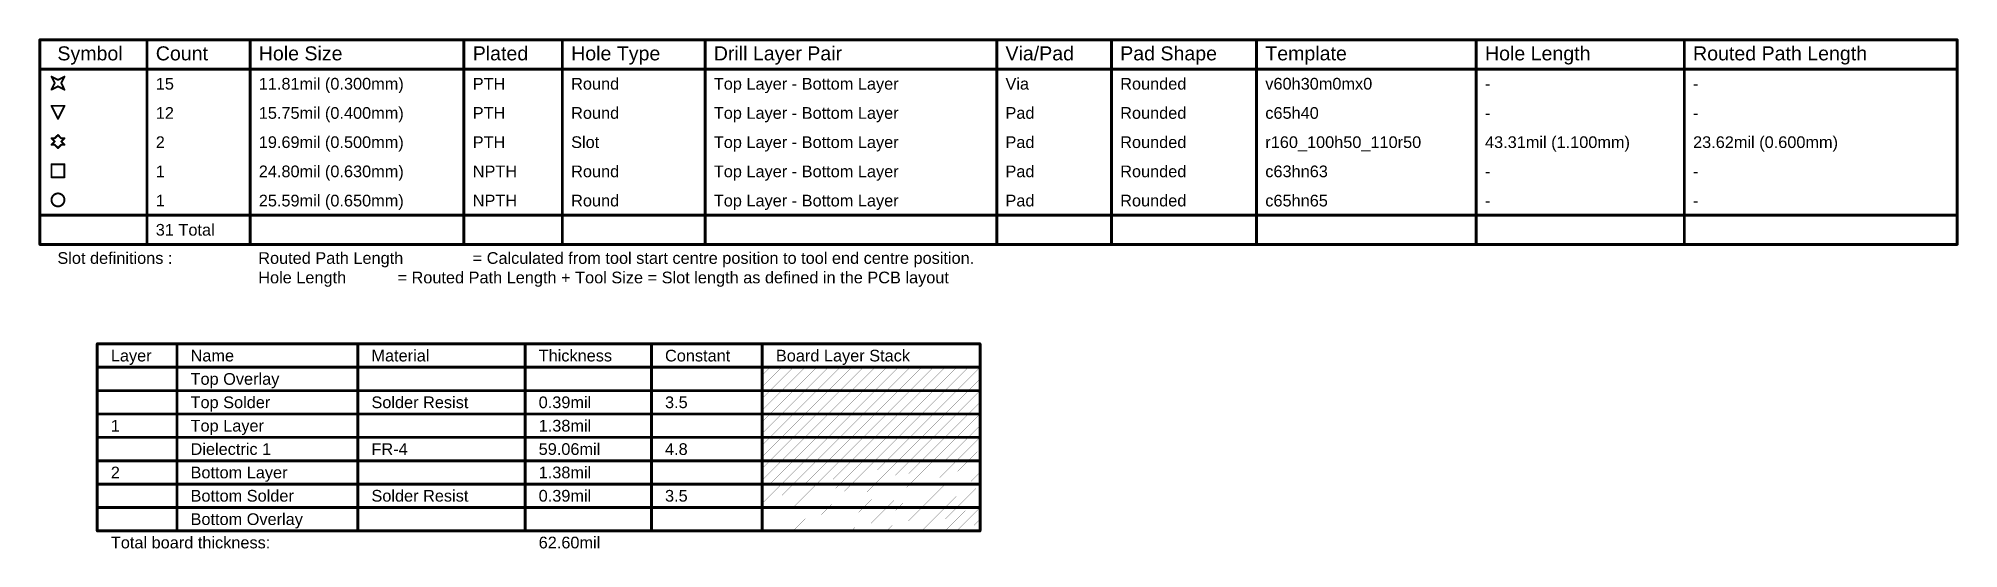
# Model space of a CAD drawing. Header units: inches. Extents: x -5 to 274, y -9 to 58.
# Drawn here: x 22.8 to 273.5, y -9 to 57.6 of the extents above; entities that cross this region are included whole.
import ezdxf

# ---------------------------------------------------------------- set-up
doc = ezdxf.new("R2010")
doc.units = ezdxf.units.IN
doc.layers.add('Drill Drawing', color=1, linetype='Continuous')
doc.layers.add('Fabrication Info', color=56, linetype='Continuous')
doc.styles.add('Arial', font='', dxfattribs={"height": 0.2})
doc.styles.get('Arial').set_extended_font_data('Arial')

msp = doc.modelspace()

# ---------------------------------------------------------------- texts
at = {"layer": 'Drill Drawing', "style": 'Arial'}
for s, height, p in [('Symbol', 1.829, (25.26, 54.71)), ('Count', 1.829, (38.11, 54.71)), ('Hole Size', 1.829, (51.56, 54.71)), ('Plated', 1.829, (79.5, 54.71)), ('Hole Type', 1.829, (92.35, 54.71)), ('Drill Layer Pair', 1.8288, (110.98, 54.71)), ('Via/Pad', 1.829, (149.07, 54.71)), ('Pad Shape', 1.829, (164.05, 54.71)), ('Template', 1.829, (183, 54.71)), ('Hole Length', 1.8288, (211.69, 54.71)), ('Routed Path Length', 1.8288, (238.86, 54.71)), ('15', 1.524, (38.11, 50.9)), ('11.81mil (0.300mm)', 1.524, (51.56, 50.9)), ('PTH', 1.524, (79.5, 50.9)), ('Round', 1.524, (92.35, 50.9)), ('Top Layer - Bottom Layer', 1.524, (110.98, 50.9)), ('Via', 1.524, (149.07, 50.9)), ('Rounded', 1.524, (164.05, 50.9)), ('v60h30m0mx0', 1.524, (183, 50.9)), ('-', 1.52, (211.69, 50.9)), ('-', 1.52, (238.86, 50.9)), ('12', 1.524, (38.11, 47.09)), ('15.75mil (0.400mm)', 1.524, (51.56, 47.09)), ('PTH', 1.524, (79.5, 47.09)), ('Round', 1.524, (92.35, 47.09)), ('Top Layer - Bottom Layer', 1.524, (110.98, 47.09)), ('Pad', 1.524, (149.07, 47.09)), ('Rounded', 1.524, (164.05, 47.09)), ('c65h40', 1.524, (183, 47.09)), ('-', 1.52, (211.69, 47.09)), ('-', 1.52, (238.86, 47.09)), ('2', 1.52, (38.11, 43.28)), ('19.69mil (0.500mm)', 1.524, (51.56, 43.28)), ('PTH', 1.524, (79.5, 43.28)), ('Slot', 1.524, (92.35, 43.28)), ('Top Layer - Bottom Layer', 1.524, (110.98, 43.28)), ('Pad', 1.524, (149.07, 43.28)), ('Rounded', 1.524, (164.05, 43.28)), ('r160_100h50_110r50', 1.524, (183, 43.28)), ('43.31mil (1.100mm)', 1.524, (211.69, 43.28)), ('23.62mil (0.600mm)', 1.524, (238.86, 43.28)), ('1', 1.52, (38.11, 39.47)), ('24.80mil (0.630mm)', 1.524, (51.56, 39.47)), ('NPTH', 1.524, (79.5, 39.47)), ('Round', 1.524, (92.35, 39.47)), ('Top Layer - Bottom Layer', 1.524, (110.98, 39.47)), ('Pad', 1.524, (149.07, 39.47)), ('Rounded', 1.524, (164.05, 39.47)), ('c63hn63', 1.524, (183, 39.47)), ('-', 1.52, (211.69, 39.47)), ('-', 1.52, (238.86, 39.47)), ('1', 1.52, (38.11, 35.66)), ('25.59mil (0.650mm)', 1.524, (51.56, 35.66)), ('NPTH', 1.524, (79.5, 35.66)), ('Round', 1.524, (92.35, 35.66)), ('Top Layer - Bottom Layer', 1.524, (110.98, 35.66)), ('Pad', 1.524, (149.07, 35.66)), ('Rounded', 1.524, (164.05, 35.66)), ('c65hn65', 1.524, (183, 35.66)), ('-', 1.52, (211.69, 35.66)), ('-', 1.52, (238.86, 35.66)), ('31 Total', 1.524, (38.11, 31.85)), ('Slot definitions :', 1.524, (25.26, 28.17)), ('Routed Path Length', 1.524, (51.49, 28.17)), ('= Calculated from tool start centre position to tool end centre position.', 1.524, (79.49, 28.17)), ('Hole Length', 1.524, (51.49, 25.63)), (' = Routed Path Length + Tool Size = Slot length as defined in the PCB layout', 1.524, (69.08, 25.63))]:
    msp.add_text(s, height=height, dxfattribs=at).set_placement(p)
at = {"layer": 'Fabrication Info', "style": 'Arial'}
for s, height, p in [('Layer', 1.524, (32.24, 15.44)), ('Name', 1.524, (42.65, 15.44)), ('Material', 1.524, (66.27, 15.44)), ('Thickness', 1.524, (88.11, 15.44)), ('Constant', 1.524, (104.61, 15.44)), ('Board Layer Stack', 1.524, (119.09, 15.44)), ('Top Overlay', 1.524, (42.65, 12.4)), ('Top Solder', 1.524, (42.65, 9.35)), ('Solder Resist', 1.524, (66.27, 9.35)), ('0.39mil', 1.524, (88.11, 9.35)), ('3.5', 1.524, (104.61, 9.35)), ('1', 1.52, (32.24, 6.3)), ('Top Layer', 1.524, (42.65, 6.3)), ('1.38mil', 1.524, (88.11, 6.3)), ('Dielectric 1', 1.524, (42.65, 3.25)), ('FR-4', 1.524, (66.27, 3.25)), ('59.06mil', 1.524, (88.11, 3.25)), ('4.8', 1.524, (104.61, 3.25)), ('2', 1.52, (32.24, 0.2)), ('Bottom Layer', 1.524, (42.65, 0.2)), ('1.38mil', 1.524, (88.11, 0.2)), ('Bottom Solder', 1.524, (42.65, -2.84)), ('Solder Resist', 1.524, (66.27, -2.84)), ('0.39mil', 1.524, (88.11, -2.84)), ('3.5', 1.524, (104.61, -2.84)), ('Bottom Overlay', 1.524, (42.65, -5.89)), ('Total board thickness:', 1.524, (32.24, -8.94)), ('62.60mil', 1.524, (88.11, -8.94))]:
    msp.add_text(s, height=height, dxfattribs=at).set_placement(p)

# ---------------------------------------------------------------- linework, layer by layer
at = {"layer": 'Drill Drawing'}
for points in [[(22.97, 57.38, 0.381, 0.381, 0), (273.34, 57.38, 0.381, 0.381, 0)], [(22.97, 30.71, 0.381, 0.381, 0), (22.97, 57.38, 0.381, 0.381, 0)], [(36.96, 30.71, 0.381, 0.381, 0), (36.96, 57.38, 0.381, 0.381, 0)], [(50.42, 30.71, 0.381, 0.381, 0), (50.42, 57.38, 0.381, 0.381, 0)], [(78.35, 30.71, 0.381, 0.381, 0), (78.35, 57.38, 0.381, 0.381, 0)], [(91.2, 30.71, 0.381, 0.381, 0), (91.2, 57.38, 0.381, 0.381, 0)], [(109.84, 30.71, 0.381, 0.381, 0), (109.84, 57.38, 0.381, 0.381, 0)], [(147.93, 30.71, 0.381, 0.381, 0), (147.93, 57.38, 0.381, 0.381, 0)], [(162.91, 30.71, 0.381, 0.381, 0), (162.91, 57.38, 0.381, 0.381, 0)], [(181.86, 30.71, 0.381, 0.381, 0), (181.86, 57.38, 0.381, 0.381, 0)], [(210.55, 30.71, 0.381, 0.381, 0), (210.55, 57.38, 0.381, 0.381, 0)], [(237.72, 30.71, 0.381, 0.381, 0), (237.72, 57.38, 0.381, 0.381, 0)], [(273.34, 30.71, 0.381, 0.381, 0), (273.34, 57.38, 0.381, 0.381, 0)], [(22.97, 53.57, 0.381, 0.381, 0), (273.34, 53.57, 0.381, 0.381, 0)], [(24.49, 52.59, 0.254, 0.254, 0), (25.34, 52.17, 0.254, 0.254, 0)], [(24.49, 52.59, 0.254, 0.254, 0), (24.91, 51.75, 0.254, 0.254, 0)], [(25.34, 52.17, 0.254, 0.254, 0), (26.18, 52.59, 0.254, 0.254, 0)], [(25.76, 51.75, 0.254, 0.254, 0), (26.18, 52.59, 0.254, 0.254, 0)], [(24.49, 50.9, 0.254, 0.254, 0), (24.91, 51.75, 0.254, 0.254, 0)], [(24.49, 50.9, 0.254, 0.254, 0), (25.34, 51.32, 0.254, 0.254, 0)], [(25.34, 51.32, 0.254, 0.254, 0), (26.18, 50.9, 0.254, 0.254, 0)], [(25.76, 51.75, 0.254, 0.254, 0), (26.18, 50.9, 0.254, 0.254, 0)], [(24.49, 48.78, 0.254, 0.254, 0), (26.18, 48.78, 0.254, 0.254, 0)], [(24.49, 48.78, 0.254, 0.254, 0), (25.34, 47.09, 0.254, 0.254, 0)], [(25.34, 47.09, 0.254, 0.254, 0), (26.18, 48.78, 0.254, 0.254, 0)], [(24.49, 44.55, 0.254, 0.254, 0), (24.91, 44.13, 0.254, 0.254, 0)], [(24.49, 44.55, 0.254, 0.254, 0), (24.91, 44.55, 0.254, 0.254, 0)], [(24.49, 43.7, 0.254, 0.254, 0), (24.91, 44.13, 0.254, 0.254, 0)], [(24.49, 43.7, 0.254, 0.254, 0), (24.91, 43.7, 0.254, 0.254, 0)], [(24.91, 44.55, 0.254, 0.254, 0), (25.34, 44.97, 0.254, 0.254, 0)], [(24.91, 43.7, 0.254, 0.254, 0), (25.34, 43.28, 0.254, 0.254, 0)], [(25.34, 44.97, 0.254, 0.254, 0), (25.76, 44.55, 0.254, 0.254, 0)], [(25.34, 43.28, 0.254, 0.254, 0), (25.76, 43.7, 0.254, 0.254, 0)], [(25.76, 44.55, 0.254, 0.254, 0), (26.18, 44.55, 0.254, 0.254, 0)], [(25.76, 44.13, 0.254, 0.254, 0), (26.18, 44.55, 0.254, 0.254, 0)], [(25.76, 44.13, 0.254, 0.254, 0), (26.18, 43.7, 0.254, 0.254, 0)], [(25.76, 43.7, 0.254, 0.254, 0), (26.18, 43.7, 0.254, 0.254, 0)], [(24.49, 41.16, 0.254, 0.254, 0), (26.18, 41.16, 0.254, 0.254, 0)], [(24.49, 39.47, 0.254, 0.254, 0), (24.49, 41.16, 0.254, 0.254, 0)], [(26.18, 39.47, 0.254, 0.254, 0), (26.18, 41.16, 0.254, 0.254, 0)], [(24.49, 39.47, 0.254, 0.254, 0), (26.18, 39.47, 0.254, 0.254, 0)], [(22.97, 34.52, 0.381, 0.381, 0), (273.34, 34.52, 0.381, 0.381, 0)], [(22.97, 30.71, 0.381, 0.381, 0), (273.34, 30.71, 0.381, 0.381, 0)]]:
    msp.add_lwpolyline(points, format="xyseb", dxfattribs=at)
for points in [[(22.88, 57.38, 0.191, 0.191, 1), (23.07, 57.38, 0.191, 0.191, 1)], [(22.88, 57.38, 0.191, 0.191, 1), (23.07, 57.38, 0.191, 0.191, 1)], [(36.87, 57.38, 0.191, 0.191, 1), (37.06, 57.38, 0.191, 0.191, 1)], [(50.33, 57.38, 0.191, 0.191, 1), (50.52, 57.38, 0.191, 0.191, 1)], [(78.26, 57.38, 0.191, 0.191, 1), (78.45, 57.38, 0.191, 0.191, 1)], [(91.11, 57.38, 0.191, 0.191, 1), (91.3, 57.38, 0.191, 0.191, 1)], [(109.75, 57.38, 0.191, 0.191, 1), (109.94, 57.38, 0.191, 0.191, 1)], [(147.83, 57.38, 0.191, 0.191, 1), (148.02, 57.38, 0.191, 0.191, 1)], [(162.82, 57.38, 0.191, 0.191, 1), (163.01, 57.38, 0.191, 0.191, 1)], [(181.76, 57.38, 0.191, 0.191, 1), (181.95, 57.38, 0.191, 0.191, 1)], [(210.45, 57.38, 0.191, 0.191, 1), (210.64, 57.38, 0.191, 0.191, 1)], [(237.62, 57.38, 0.191, 0.191, 1), (237.81, 57.38, 0.191, 0.191, 1)], [(273.25, 57.38, 0.191, 0.191, 1), (273.44, 57.38, 0.191, 0.191, 1)], [(273.25, 57.38, 0.191, 0.191, 1), (273.44, 57.38, 0.191, 0.191, 1)], [(22.88, 53.57, 0.191, 0.191, 1), (23.07, 53.57, 0.191, 0.191, 1)], [(24.43, 52.59, 0.127, 0.127, 1), (24.55, 52.59, 0.127, 0.127, 1)], [(24.43, 52.59, 0.127, 0.127, 1), (24.55, 52.59, 0.127, 0.127, 1)], [(26.12, 52.59, 0.127, 0.127, 1), (26.25, 52.59, 0.127, 0.127, 1)], [(26.12, 52.59, 0.127, 0.127, 1), (26.25, 52.59, 0.127, 0.127, 1)], [(273.25, 53.57, 0.191, 0.191, 1), (273.44, 53.57, 0.191, 0.191, 1)], [(24.43, 50.9, 0.127, 0.127, 1), (24.55, 50.9, 0.127, 0.127, 1)], [(24.43, 50.9, 0.127, 0.127, 1), (24.55, 50.9, 0.127, 0.127, 1)], [(24.85, 51.75, 0.127, 0.127, 1), (24.98, 51.75, 0.127, 0.127, 1)], [(24.85, 51.75, 0.127, 0.127, 1), (24.98, 51.75, 0.127, 0.127, 1)], [(25.27, 52.17, 0.127, 0.127, 1), (25.4, 52.17, 0.127, 0.127, 1)], [(25.27, 52.17, 0.127, 0.127, 1), (25.4, 52.17, 0.127, 0.127, 1)], [(25.27, 51.32, 0.127, 0.127, 1), (25.4, 51.32, 0.127, 0.127, 1)], [(25.27, 51.32, 0.127, 0.127, 1), (25.4, 51.32, 0.127, 0.127, 1)], [(25.7, 51.75, 0.127, 0.127, 1), (25.82, 51.75, 0.127, 0.127, 1)], [(25.7, 51.75, 0.127, 0.127, 1), (25.82, 51.75, 0.127, 0.127, 1)], [(26.12, 50.9, 0.127, 0.127, 1), (26.25, 50.9, 0.127, 0.127, 1)], [(26.12, 50.9, 0.127, 0.127, 1), (26.25, 50.9, 0.127, 0.127, 1)], [(24.43, 48.78, 0.127, 0.127, 1), (24.55, 48.78, 0.127, 0.127, 1)], [(24.43, 48.78, 0.127, 0.127, 1), (24.55, 48.78, 0.127, 0.127, 1)], [(26.12, 48.78, 0.127, 0.127, 1), (26.25, 48.78, 0.127, 0.127, 1)], [(26.12, 48.78, 0.127, 0.127, 1), (26.25, 48.78, 0.127, 0.127, 1)], [(25.27, 47.09, 0.127, 0.127, 1), (25.4, 47.09, 0.127, 0.127, 1)], [(25.27, 47.09, 0.127, 0.127, 1), (25.4, 47.09, 0.127, 0.127, 1)], [(24.43, 44.55, 0.127, 0.127, 1), (24.55, 44.55, 0.127, 0.127, 1)], [(24.43, 44.55, 0.127, 0.127, 1), (24.55, 44.55, 0.127, 0.127, 1)], [(24.43, 43.7, 0.127, 0.127, 1), (24.55, 43.7, 0.127, 0.127, 1)], [(24.43, 43.7, 0.127, 0.127, 1), (24.55, 43.7, 0.127, 0.127, 1)], [(24.85, 44.55, 0.127, 0.127, 1), (24.98, 44.55, 0.127, 0.127, 1)], [(24.85, 44.55, 0.127, 0.127, 1), (24.98, 44.55, 0.127, 0.127, 1)], [(24.85, 44.13, 0.127, 0.127, 1), (24.98, 44.13, 0.127, 0.127, 1)], [(24.85, 44.13, 0.127, 0.127, 1), (24.98, 44.13, 0.127, 0.127, 1)], [(24.85, 43.7, 0.127, 0.127, 1), (24.98, 43.7, 0.127, 0.127, 1)], [(24.85, 43.7, 0.127, 0.127, 1), (24.98, 43.7, 0.127, 0.127, 1)], [(25.27, 44.97, 0.127, 0.127, 1), (25.4, 44.97, 0.127, 0.127, 1)], [(25.27, 44.97, 0.127, 0.127, 1), (25.4, 44.97, 0.127, 0.127, 1)], [(25.27, 43.28, 0.127, 0.127, 1), (25.4, 43.28, 0.127, 0.127, 1)], [(25.27, 43.28, 0.127, 0.127, 1), (25.4, 43.28, 0.127, 0.127, 1)], [(25.7, 44.55, 0.127, 0.127, 1), (25.82, 44.55, 0.127, 0.127, 1)], [(25.7, 44.55, 0.127, 0.127, 1), (25.82, 44.55, 0.127, 0.127, 1)], [(25.7, 44.13, 0.127, 0.127, 1), (25.82, 44.13, 0.127, 0.127, 1)], [(25.7, 44.13, 0.127, 0.127, 1), (25.82, 44.13, 0.127, 0.127, 1)], [(25.7, 43.7, 0.127, 0.127, 1), (25.82, 43.7, 0.127, 0.127, 1)], [(25.7, 43.7, 0.127, 0.127, 1), (25.82, 43.7, 0.127, 0.127, 1)], [(26.12, 44.55, 0.127, 0.127, 1), (26.25, 44.55, 0.127, 0.127, 1)], [(26.12, 44.55, 0.127, 0.127, 1), (26.25, 44.55, 0.127, 0.127, 1)], [(26.12, 43.7, 0.127, 0.127, 1), (26.25, 43.7, 0.127, 0.127, 1)], [(26.12, 43.7, 0.127, 0.127, 1), (26.25, 43.7, 0.127, 0.127, 1)], [(24.43, 41.16, 0.127, 0.127, 1), (24.55, 41.16, 0.127, 0.127, 1)], [(24.43, 41.16, 0.127, 0.127, 1), (24.55, 41.16, 0.127, 0.127, 1)], [(26.12, 41.16, 0.127, 0.127, 1), (26.25, 41.16, 0.127, 0.127, 1)], [(26.12, 41.16, 0.127, 0.127, 1), (26.25, 41.16, 0.127, 0.127, 1)], [(24.43, 39.47, 0.127, 0.127, 1), (24.55, 39.47, 0.127, 0.127, 1)], [(24.43, 39.47, 0.127, 0.127, 1), (24.55, 39.47, 0.127, 0.127, 1)], [(26.12, 39.47, 0.127, 0.127, 1), (26.25, 39.47, 0.127, 0.127, 1)], [(26.12, 39.47, 0.127, 0.127, 1), (26.25, 39.47, 0.127, 0.127, 1)], [(26.18, 36.51, 0.254, 0.254, 1), (24.49, 36.51, 0.254, 0.254, 1)], [(24.43, 36.51, 0.127, 0.127, 1), (24.55, 36.51, 0.127, 0.127, 1)], [(26.12, 36.51, 0.127, 0.127, 1), (26.25, 36.51, 0.127, 0.127, 1)], [(22.88, 34.52, 0.191, 0.191, 1), (23.07, 34.52, 0.191, 0.191, 1)], [(273.25, 34.52, 0.191, 0.191, 1), (273.44, 34.52, 0.191, 0.191, 1)], [(22.88, 30.71, 0.191, 0.191, 1), (23.07, 30.71, 0.191, 0.191, 1)], [(22.88, 30.71, 0.191, 0.191, 1), (23.07, 30.71, 0.191, 0.191, 1)], [(36.87, 30.71, 0.191, 0.191, 1), (37.06, 30.71, 0.191, 0.191, 1)], [(50.33, 30.71, 0.191, 0.191, 1), (50.52, 30.71, 0.191, 0.191, 1)], [(78.26, 30.71, 0.191, 0.191, 1), (78.45, 30.71, 0.191, 0.191, 1)], [(91.11, 30.71, 0.191, 0.191, 1), (91.3, 30.71, 0.191, 0.191, 1)], [(109.75, 30.71, 0.191, 0.191, 1), (109.94, 30.71, 0.191, 0.191, 1)], [(147.83, 30.71, 0.191, 0.191, 1), (148.02, 30.71, 0.191, 0.191, 1)], [(162.82, 30.71, 0.191, 0.191, 1), (163.01, 30.71, 0.191, 0.191, 1)], [(181.76, 30.71, 0.191, 0.191, 1), (181.95, 30.71, 0.191, 0.191, 1)], [(210.45, 30.71, 0.191, 0.191, 1), (210.64, 30.71, 0.191, 0.191, 1)], [(237.62, 30.71, 0.191, 0.191, 1), (237.81, 30.71, 0.191, 0.191, 1)], [(273.25, 30.71, 0.191, 0.191, 1), (273.44, 30.71, 0.191, 0.191, 1)], [(273.25, 30.71, 0.191, 0.191, 1), (273.44, 30.71, 0.191, 0.191, 1)]]:
    msp.add_lwpolyline(points, format="xyseb", close=True, dxfattribs=at)
at = {"layer": 'Fabrication Info'}
for points in [[(30.46, 17.73, 0.381, 0.381, 0), (145.75, 17.73, 0.381, 0.381, 0)], [(30.46, -6.65, 0.381, 0.381, 0), (30.46, 17.73, 0.381, 0.381, 0)], [(40.88, -6.65, 0.381, 0.381, 0), (40.88, 17.73, 0.381, 0.381, 0)], [(64.49, -6.65, 0.381, 0.381, 0), (64.49, 17.73, 0.381, 0.381, 0)], [(86.33, -6.65, 0.381, 0.381, 0), (86.33, 17.73, 0.381, 0.381, 0)], [(102.83, -6.65, 0.381, 0.381, 0), (102.83, 17.73, 0.381, 0.381, 0)], [(117.31, -6.65, 0.381, 0.381, 0), (117.31, 17.73, 0.381, 0.381, 0)], [(145.75, -6.65, 0.381, 0.381, 0), (145.75, 17.73, 0.381, 0.381, 0)], [(30.46, 14.68, 0.381, 0.381, 0), (145.75, 14.68, 0.381, 0.381, 0)], [(117.31, 12.15, 0.0254, 0.0254, 0), (119.84, 14.68, 0.0254, 0.0254, 0)], [(117.31, 13.67, 0.0254, 0.0254, 0), (118.32, 14.68, 0.0254, 0.0254, 0)], [(118.32, 11.63, 0.0254, 0.0254, 0), (121.36, 14.68, 0.0254, 0.0254, 0)], [(119.84, 11.63, 0.0254, 0.0254, 0), (122.89, 14.68, 0.0254, 0.0254, 0)], [(121.36, 11.63, 0.0254, 0.0254, 0), (124.41, 14.68, 0.0254, 0.0254, 0)], [(122.89, 11.63, 0.0254, 0.0254, 0), (125.94, 14.68, 0.0254, 0.0254, 0)], [(124.41, 11.63, 0.0254, 0.0254, 0), (127.46, 14.68, 0.0254, 0.0254, 0)], [(125.94, 11.63, 0.0254, 0.0254, 0), (128.98, 14.68, 0.0254, 0.0254, 0)], [(127.46, 11.63, 0.0254, 0.0254, 0), (130.51, 14.68, 0.0254, 0.0254, 0)], [(128.98, 11.63, 0.0254, 0.0254, 0), (132.03, 14.68, 0.0254, 0.0254, 0)], [(130.51, 11.63, 0.0254, 0.0254, 0), (133.56, 14.68, 0.0254, 0.0254, 0)], [(132.03, 11.63, 0.0254, 0.0254, 0), (135.08, 14.68, 0.0254, 0.0254, 0)], [(133.56, 11.63, 0.0254, 0.0254, 0), (136.6, 14.68, 0.0254, 0.0254, 0)], [(135.08, 11.63, 0.0254, 0.0254, 0), (138.13, 14.68, 0.0254, 0.0254, 0)], [(136.6, 11.63, 0.0254, 0.0254, 0), (139.65, 14.68, 0.0254, 0.0254, 0)], [(138.13, 11.63, 0.0254, 0.0254, 0), (141.18, 14.68, 0.0254, 0.0254, 0)], [(139.65, 11.63, 0.0254, 0.0254, 0), (142.7, 14.68, 0.0254, 0.0254, 0)], [(141.18, 11.63, 0.0254, 0.0254, 0), (144.22, 14.68, 0.0254, 0.0254, 0)], [(142.7, 11.63, 0.0254, 0.0254, 0), (145.75, 14.68, 0.0254, 0.0254, 0)], [(144.22, 11.63, 0.0254, 0.0254, 0), (145.75, 13.16, 0.0254, 0.0254, 0)], [(30.46, 11.63, 0.381, 0.381, 0), (40.88, 11.63, 0.381, 0.381, 0)], [(40.88, 11.63, 0.381, 0.381, 0), (64.49, 11.63, 0.381, 0.381, 0)], [(64.49, 11.63, 0.381, 0.381, 0), (86.33, 11.63, 0.381, 0.381, 0)], [(86.33, 11.63, 0.381, 0.381, 0), (102.83, 11.63, 0.381, 0.381, 0)], [(102.83, 11.63, 0.381, 0.381, 0), (117.31, 11.63, 0.381, 0.381, 0)], [(117.31, 11.63, 0.381, 0.381, 0), (145.75, 11.63, 0.381, 0.381, 0)], [(117.31, 9.1, 0.0254, 0.0254, 0), (119.84, 11.63, 0.0254, 0.0254, 0)], [(117.31, 10.63, 0.0254, 0.0254, 0), (118.32, 11.63, 0.0254, 0.0254, 0)], [(118.32, 8.59, 0.0254, 0.0254, 0), (121.36, 11.63, 0.0254, 0.0254, 0)], [(119.84, 8.59, 0.0254, 0.0254, 0), (122.89, 11.63, 0.0254, 0.0254, 0)], [(121.36, 8.59, 0.0254, 0.0254, 0), (124.41, 11.63, 0.0254, 0.0254, 0)], [(122.89, 8.59, 0.0254, 0.0254, 0), (125.94, 11.63, 0.0254, 0.0254, 0)], [(124.41, 8.59, 0.0254, 0.0254, 0), (127.46, 11.63, 0.0254, 0.0254, 0)], [(125.94, 8.59, 0.0254, 0.0254, 0), (128.98, 11.63, 0.0254, 0.0254, 0)], [(127.46, 8.59, 0.0254, 0.0254, 0), (130.51, 11.63, 0.0254, 0.0254, 0)], [(128.98, 8.59, 0.0254, 0.0254, 0), (132.03, 11.63, 0.0254, 0.0254, 0)], [(130.51, 8.59, 0.0254, 0.0254, 0), (133.56, 11.63, 0.0254, 0.0254, 0)], [(132.03, 8.59, 0.0254, 0.0254, 0), (135.08, 11.63, 0.0254, 0.0254, 0)], [(133.56, 8.59, 0.0254, 0.0254, 0), (136.6, 11.63, 0.0254, 0.0254, 0)], [(135.08, 8.59, 0.0254, 0.0254, 0), (138.13, 11.63, 0.0254, 0.0254, 0)], [(136.6, 8.59, 0.0254, 0.0254, 0), (139.65, 11.63, 0.0254, 0.0254, 0)], [(138.13, 8.59, 0.0254, 0.0254, 0), (141.18, 11.63, 0.0254, 0.0254, 0)], [(139.65, 8.59, 0.0254, 0.0254, 0), (142.7, 11.63, 0.0254, 0.0254, 0)], [(141.18, 8.59, 0.0254, 0.0254, 0), (144.22, 11.63, 0.0254, 0.0254, 0)], [(142.7, 8.59, 0.0254, 0.0254, 0), (145.75, 11.63, 0.0254, 0.0254, 0)], [(144.22, 8.59, 0.0254, 0.0254, 0), (145.75, 10.11, 0.0254, 0.0254, 0)], [(30.46, 8.59, 0.381, 0.381, 0), (40.88, 8.59, 0.381, 0.381, 0)], [(40.88, 8.59, 0.381, 0.381, 0), (64.49, 8.59, 0.381, 0.381, 0)], [(64.49, 8.59, 0.381, 0.381, 0), (86.33, 8.59, 0.381, 0.381, 0)], [(86.33, 8.59, 0.381, 0.381, 0), (102.83, 8.59, 0.381, 0.381, 0)], [(102.83, 8.59, 0.381, 0.381, 0), (117.31, 8.59, 0.381, 0.381, 0)], [(117.31, 8.59, 0.381, 0.381, 0), (145.75, 8.59, 0.381, 0.381, 0)], [(117.31, 6.05, 0.0254, 0.0254, 0), (119.84, 8.59, 0.0254, 0.0254, 0)], [(117.31, 7.58, 0.0254, 0.0254, 0), (118.32, 8.59, 0.0254, 0.0254, 0)], [(118.32, 5.54, 0.0254, 0.0254, 0), (121.36, 8.59, 0.0254, 0.0254, 0)], [(119.84, 5.54, 0.0254, 0.0254, 0), (122.89, 8.59, 0.0254, 0.0254, 0)], [(121.36, 5.54, 0.0254, 0.0254, 0), (124.41, 8.59, 0.0254, 0.0254, 0)], [(122.89, 5.54, 0.0254, 0.0254, 0), (125.94, 8.59, 0.0254, 0.0254, 0)], [(124.41, 5.54, 0.0254, 0.0254, 0), (127.46, 8.59, 0.0254, 0.0254, 0)], [(125.94, 5.54, 0.0254, 0.0254, 0), (128.98, 8.59, 0.0254, 0.0254, 0)], [(127.46, 5.54, 0.0254, 0.0254, 0), (130.51, 8.59, 0.0254, 0.0254, 0)], [(128.98, 5.54, 0.0254, 0.0254, 0), (132.03, 8.59, 0.0254, 0.0254, 0)], [(130.51, 5.54, 0.0254, 0.0254, 0), (133.56, 8.59, 0.0254, 0.0254, 0)], [(132.03, 5.54, 0.0254, 0.0254, 0), (135.08, 8.59, 0.0254, 0.0254, 0)], [(133.56, 5.54, 0.0254, 0.0254, 0), (136.6, 8.59, 0.0254, 0.0254, 0)], [(135.08, 5.54, 0.0254, 0.0254, 0), (138.13, 8.59, 0.0254, 0.0254, 0)], [(136.6, 5.54, 0.0254, 0.0254, 0), (139.65, 8.59, 0.0254, 0.0254, 0)], [(138.13, 5.54, 0.0254, 0.0254, 0), (141.18, 8.59, 0.0254, 0.0254, 0)], [(139.65, 5.54, 0.0254, 0.0254, 0), (142.7, 8.59, 0.0254, 0.0254, 0)], [(141.18, 5.54, 0.0254, 0.0254, 0), (144.22, 8.59, 0.0254, 0.0254, 0)], [(142.7, 5.54, 0.0254, 0.0254, 0), (145.75, 8.59, 0.0254, 0.0254, 0)], [(30.46, 5.54, 0.381, 0.381, 0), (40.88, 5.54, 0.381, 0.381, 0)], [(40.88, 5.54, 0.381, 0.381, 0), (64.49, 5.54, 0.381, 0.381, 0)], [(64.49, 5.54, 0.381, 0.381, 0), (86.33, 5.54, 0.381, 0.381, 0)], [(86.33, 5.54, 0.381, 0.381, 0), (102.83, 5.54, 0.381, 0.381, 0)], [(102.83, 5.54, 0.381, 0.381, 0), (117.31, 5.54, 0.381, 0.381, 0)], [(117.31, 5.54, 0.381, 0.381, 0), (145.75, 5.54, 0.381, 0.381, 0)], [(117.31, 3.01, 0.0254, 0.0254, 0), (119.84, 5.54, 0.0254, 0.0254, 0)], [(117.31, 4.53, 0.0254, 0.0254, 0), (118.32, 5.54, 0.0254, 0.0254, 0)], [(118.32, 2.49, 0.0254, 0.0254, 0), (121.36, 5.54, 0.0254, 0.0254, 0)], [(119.84, 2.49, 0.0254, 0.0254, 0), (122.89, 5.54, 0.0254, 0.0254, 0)], [(121.36, 2.49, 0.0254, 0.0254, 0), (124.41, 5.54, 0.0254, 0.0254, 0)], [(122.89, 2.49, 0.0254, 0.0254, 0), (125.94, 5.54, 0.0254, 0.0254, 0)], [(124.41, 2.49, 0.0254, 0.0254, 0), (127.46, 5.54, 0.0254, 0.0254, 0)], [(125.94, 2.49, 0.0254, 0.0254, 0), (128.98, 5.54, 0.0254, 0.0254, 0)], [(127.46, 2.49, 0.0254, 0.0254, 0), (130.51, 5.54, 0.0254, 0.0254, 0)], [(128.98, 2.49, 0.0254, 0.0254, 0), (132.03, 5.54, 0.0254, 0.0254, 0)], [(130.51, 2.49, 0.0254, 0.0254, 0), (133.56, 5.54, 0.0254, 0.0254, 0)], [(132.03, 2.49, 0.0254, 0.0254, 0), (135.08, 5.54, 0.0254, 0.0254, 0)], [(133.56, 2.49, 0.0254, 0.0254, 0), (136.6, 5.54, 0.0254, 0.0254, 0)], [(135.08, 2.49, 0.0254, 0.0254, 0), (138.13, 5.54, 0.0254, 0.0254, 0)], [(136.6, 2.49, 0.0254, 0.0254, 0), (139.65, 5.54, 0.0254, 0.0254, 0)], [(138.13, 2.49, 0.0254, 0.0254, 0), (141.18, 5.54, 0.0254, 0.0254, 0)], [(139.65, 2.49, 0.0254, 0.0254, 0), (142.7, 5.54, 0.0254, 0.0254, 0)], [(141.18, 2.49, 0.0254, 0.0254, 0), (144.22, 5.54, 0.0254, 0.0254, 0)], [(142.7, 2.49, 0.0254, 0.0254, 0), (145.75, 5.54, 0.0254, 0.0254, 0)], [(144.22, 5.54, 0.0254, 0.0254, 0), (145.75, 7.06, 0.0254, 0.0254, 0)], [(30.46, 2.49, 0.381, 0.381, 0), (40.88, 2.49, 0.381, 0.381, 0)], [(40.88, 2.49, 0.381, 0.381, 0), (64.49, 2.49, 0.381, 0.381, 0)], [(64.49, 2.49, 0.381, 0.381, 0), (86.33, 2.49, 0.381, 0.381, 0)], [(86.33, 2.49, 0.381, 0.381, 0), (102.83, 2.49, 0.381, 0.381, 0)], [(102.83, 2.49, 0.381, 0.381, 0), (117.31, 2.49, 0.381, 0.381, 0)], [(117.31, 2.49, 0.381, 0.381, 0), (145.75, 2.49, 0.381, 0.381, 0)], [(144.22, 2.49, 0.0254, 0.0254, 0), (145.75, 4.01, 0.0254, 0.0254, 0)], [(117.31, -0.04, 0.0254, 0.0254, 0), (119.84, 2.49, 0.0254, 0.0254, 0)], [(117.31, 1.48, 0.0254, 0.0254, 0), (118.32, 2.49, 0.0254, 0.0254, 0)], [(118.32, -0.56, 0.0254, 0.0254, 0), (121.36, 2.49, 0.0254, 0.0254, 0)], [(119.84, -0.56, 0.0254, 0.0254, 0), (122.89, 2.49, 0.0254, 0.0254, 0)], [(121.36, -0.56, 0.0254, 0.0254, 0), (124.41, 2.49, 0.0254, 0.0254, 0)], [(122.89, -0.56, 0.0254, 0.0254, 0), (125.94, 2.49, 0.0254, 0.0254, 0)], [(124.41, -0.56, 0.0254, 0.0254, 0), (127.46, 2.49, 0.0254, 0.0254, 0)], [(125.94, -0.56, 0.0254, 0.0254, 0), (128.98, 2.49, 0.0254, 0.0254, 0)], [(127.46, -0.56, 0.0254, 0.0254, 0), (130.51, 2.49, 0.0254, 0.0254, 0)], [(128.98, -0.56, 0.0254, 0.0254, 0), (132.03, 2.49, 0.0254, 0.0254, 0)], [(130.51, -0.56, 0.0254, 0.0254, 0), (133.56, 2.49, 0.0254, 0.0254, 0)], [(132.03, -0.56, 0.0254, 0.0254, 0), (135.08, 2.49, 0.0254, 0.0254, 0)], [(133.56, -0.56, 0.0254, 0.0254, 0), (136.6, 2.49, 0.0254, 0.0254, 0)], [(135.08, -0.56, 0.0254, 0.0254, 0), (138.13, 2.49, 0.0254, 0.0254, 0)], [(136.6, -0.56, 0.0254, 0.0254, 0), (139.65, 2.49, 0.0254, 0.0254, 0)], [(138.13, -0.56, 0.0254, 0.0254, 0), (141.18, 2.49, 0.0254, 0.0254, 0)], [(139.65, -0.56, 0.0254, 0.0254, 0), (142.7, 2.49, 0.0254, 0.0254, 0)], [(141.18, -0.56, 0.0254, 0.0254, 0), (144.22, 2.49, 0.0254, 0.0254, 0)], [(142.7, -0.56, 0.0254, 0.0254, 0), (145.75, 2.49, 0.0254, 0.0254, 0)], [(144.22, -0.56, 0.0254, 0.0254, 0), (145.75, 0.97, 0.0254, 0.0254, 0)], [(30.46, -0.56, 0.381, 0.381, 0), (40.88, -0.56, 0.381, 0.381, 0)], [(40.88, -0.56, 0.381, 0.381, 0), (64.49, -0.56, 0.381, 0.381, 0)], [(64.49, -0.56, 0.381, 0.381, 0), (86.33, -0.56, 0.381, 0.381, 0)], [(86.33, -0.56, 0.381, 0.381, 0), (102.83, -0.56, 0.381, 0.381, 0)], [(102.83, -0.56, 0.381, 0.381, 0), (117.31, -0.56, 0.381, 0.381, 0)], [(117.31, -0.56, 0.381, 0.381, 0), (145.75, -0.56, 0.381, 0.381, 0)], [(117.31, -3.09, 0.0254, 0.0254, 0), (119.84, -0.56, 0.0254, 0.0254, 0)], [(117.31, -1.57, 0.0254, 0.0254, 0), (118.32, -0.56, 0.0254, 0.0254, 0)], [(118.32, -3.61, 0.0254, 0.0254, 0), (121.36, -0.56, 0.0254, 0.0254, 0)], [(119.84, -3.61, 0.0254, 0.0254, 0), (122.89, -0.56, 0.0254, 0.0254, 0)], [(121.36, -3.61, 0.0254, 0.0254, 0), (124.41, -0.56, 0.0254, 0.0254, 0)], [(122.89, -3.61, 0.0254, 0.0254, 0), (125.94, -0.56, 0.0254, 0.0254, 0)], [(124.41, -3.61, 0.0254, 0.0254, 0), (127.46, -0.56, 0.0254, 0.0254, 0)], [(125.94, -3.61, 0.0254, 0.0254, 0), (128.98, -0.56, 0.0254, 0.0254, 0)], [(127.46, -3.61, 0.0254, 0.0254, 0), (130.51, -0.56, 0.0254, 0.0254, 0)], [(128.98, -3.61, 0.0254, 0.0254, 0), (132.03, -0.56, 0.0254, 0.0254, 0)], [(130.51, -3.61, 0.0254, 0.0254, 0), (133.56, -0.56, 0.0254, 0.0254, 0)], [(132.03, -3.61, 0.0254, 0.0254, 0), (135.08, -0.56, 0.0254, 0.0254, 0)], [(133.56, -3.61, 0.0254, 0.0254, 0), (136.6, -0.56, 0.0254, 0.0254, 0)], [(135.08, -3.61, 0.0254, 0.0254, 0), (138.13, -0.56, 0.0254, 0.0254, 0)], [(136.6, -3.61, 0.0254, 0.0254, 0), (139.65, -0.56, 0.0254, 0.0254, 0)], [(138.13, -3.61, 0.0254, 0.0254, 0), (141.18, -0.56, 0.0254, 0.0254, 0)], [(139.65, -3.61, 0.0254, 0.0254, 0), (142.7, -0.56, 0.0254, 0.0254, 0)], [(141.18, -3.61, 0.0254, 0.0254, 0), (144.22, -0.56, 0.0254, 0.0254, 0)], [(142.7, -3.61, 0.0254, 0.0254, 0), (145.75, -0.56, 0.0254, 0.0254, 0)], [(144.22, -3.61, 0.0254, 0.0254, 0), (145.75, -2.08, 0.0254, 0.0254, 0)], [(30.46, -3.61, 0.381, 0.381, 0), (40.88, -3.61, 0.381, 0.381, 0)], [(40.88, -3.61, 0.381, 0.381, 0), (64.49, -3.61, 0.381, 0.381, 0)], [(64.49, -3.61, 0.381, 0.381, 0), (86.33, -3.61, 0.381, 0.381, 0)], [(86.33, -3.61, 0.381, 0.381, 0), (102.83, -3.61, 0.381, 0.381, 0)], [(102.83, -3.61, 0.381, 0.381, 0), (117.31, -3.61, 0.381, 0.381, 0)], [(117.31, -3.61, 0.381, 0.381, 0), (145.75, -3.61, 0.381, 0.381, 0)], [(117.31, -6.14, 0.0254, 0.0254, 0), (119.84, -3.61, 0.0254, 0.0254, 0)], [(117.31, -4.61, 0.0254, 0.0254, 0), (118.32, -3.61, 0.0254, 0.0254, 0)], [(118.32, -6.65, 0.0254, 0.0254, 0), (121.36, -3.61, 0.0254, 0.0254, 0)], [(119.84, -6.65, 0.0254, 0.0254, 0), (122.89, -3.61, 0.0254, 0.0254, 0)], [(121.36, -6.65, 0.0254, 0.0254, 0), (124.41, -3.61, 0.0254, 0.0254, 0)], [(122.89, -6.65, 0.0254, 0.0254, 0), (125.94, -3.61, 0.0254, 0.0254, 0)], [(124.41, -6.65, 0.0254, 0.0254, 0), (127.46, -3.61, 0.0254, 0.0254, 0)], [(125.94, -6.65, 0.0254, 0.0254, 0), (128.98, -3.61, 0.0254, 0.0254, 0)], [(127.46, -6.65, 0.0254, 0.0254, 0), (130.51, -3.61, 0.0254, 0.0254, 0)], [(128.98, -6.65, 0.0254, 0.0254, 0), (132.03, -3.61, 0.0254, 0.0254, 0)], [(130.51, -6.65, 0.0254, 0.0254, 0), (133.56, -3.61, 0.0254, 0.0254, 0)], [(132.03, -6.65, 0.0254, 0.0254, 0), (135.08, -3.61, 0.0254, 0.0254, 0)], [(133.56, -6.65, 0.0254, 0.0254, 0), (136.6, -3.61, 0.0254, 0.0254, 0)], [(135.08, -6.65, 0.0254, 0.0254, 0), (138.13, -3.61, 0.0254, 0.0254, 0)], [(136.6, -6.65, 0.0254, 0.0254, 0), (139.65, -3.61, 0.0254, 0.0254, 0)], [(138.13, -6.65, 0.0254, 0.0254, 0), (141.18, -3.61, 0.0254, 0.0254, 0)], [(139.65, -6.65, 0.0254, 0.0254, 0), (142.7, -3.61, 0.0254, 0.0254, 0)], [(141.18, -6.65, 0.0254, 0.0254, 0), (144.22, -3.61, 0.0254, 0.0254, 0)], [(142.7, -6.65, 0.0254, 0.0254, 0), (145.75, -3.61, 0.0254, 0.0254, 0)], [(30.46, -6.65, 0.381, 0.381, 0), (40.88, -6.65, 0.381, 0.381, 0)], [(40.88, -6.65, 0.381, 0.381, 0), (64.49, -6.65, 0.381, 0.381, 0)], [(64.49, -6.65, 0.381, 0.381, 0), (86.33, -6.65, 0.381, 0.381, 0)], [(86.33, -6.65, 0.381, 0.381, 0), (102.83, -6.65, 0.381, 0.381, 0)], [(102.83, -6.65, 0.381, 0.381, 0), (117.31, -6.65, 0.381, 0.381, 0)], [(117.31, -6.65, 0.381, 0.381, 0), (145.75, -6.65, 0.381, 0.381, 0)], [(144.22, -6.65, 0.0254, 0.0254, 0), (145.75, -5.13, 0.0254, 0.0254, 0)]]:
    msp.add_lwpolyline(points, format="xyseb", dxfattribs=at)
for points in [[(30.37, 17.73, 0.191, 0.191, 1), (30.56, 17.73, 0.191, 0.191, 1)], [(30.37, 17.73, 0.191, 0.191, 1), (30.56, 17.73, 0.191, 0.191, 1)], [(40.78, 17.73, 0.191, 0.191, 1), (40.97, 17.73, 0.191, 0.191, 1)], [(64.4, 17.73, 0.191, 0.191, 1), (64.59, 17.73, 0.191, 0.191, 1)], [(86.23, 17.73, 0.191, 0.191, 1), (86.42, 17.73, 0.191, 0.191, 1)], [(102.74, 17.73, 0.191, 0.191, 1), (102.93, 17.73, 0.191, 0.191, 1)], [(117.21, 17.73, 0.191, 0.191, 1), (117.4, 17.73, 0.191, 0.191, 1)], [(145.65, 17.73, 0.191, 0.191, 1), (145.84, 17.73, 0.191, 0.191, 1)], [(145.65, 17.73, 0.191, 0.191, 1), (145.84, 17.73, 0.191, 0.191, 1)], [(30.37, 14.68, 0.191, 0.191, 1), (30.56, 14.68, 0.191, 0.191, 1)], [(117.3, 13.67, 0.0127, 0.0127, 1), (117.32, 13.67, 0.0127, 0.0127, 1)], [(118.31, 14.68, 0.0127, 0.0127, 1), (118.32, 14.68, 0.0127, 0.0127, 1)], [(119.83, 14.68, 0.0127, 0.0127, 1), (119.85, 14.68, 0.0127, 0.0127, 1)], [(121.36, 14.68, 0.0127, 0.0127, 1), (121.37, 14.68, 0.0127, 0.0127, 1)], [(122.88, 14.68, 0.0127, 0.0127, 1), (122.9, 14.68, 0.0127, 0.0127, 1)], [(124.41, 14.68, 0.0127, 0.0127, 1), (124.42, 14.68, 0.0127, 0.0127, 1)], [(125.93, 14.68, 0.0127, 0.0127, 1), (125.94, 14.68, 0.0127, 0.0127, 1)], [(127.45, 14.68, 0.0127, 0.0127, 1), (127.47, 14.68, 0.0127, 0.0127, 1)], [(128.98, 14.68, 0.0127, 0.0127, 1), (128.99, 14.68, 0.0127, 0.0127, 1)], [(130.5, 14.68, 0.0127, 0.0127, 1), (130.52, 14.68, 0.0127, 0.0127, 1)], [(132.03, 14.68, 0.0127, 0.0127, 1), (132.04, 14.68, 0.0127, 0.0127, 1)], [(133.55, 14.68, 0.0127, 0.0127, 1), (133.56, 14.68, 0.0127, 0.0127, 1)], [(135.07, 14.68, 0.0127, 0.0127, 1), (135.09, 14.68, 0.0127, 0.0127, 1)], [(136.6, 14.68, 0.0127, 0.0127, 1), (136.61, 14.68, 0.0127, 0.0127, 1)], [(138.12, 14.68, 0.0127, 0.0127, 1), (138.14, 14.68, 0.0127, 0.0127, 1)], [(139.65, 14.68, 0.0127, 0.0127, 1), (139.66, 14.68, 0.0127, 0.0127, 1)], [(141.17, 14.68, 0.0127, 0.0127, 1), (141.18, 14.68, 0.0127, 0.0127, 1)], [(142.69, 14.68, 0.0127, 0.0127, 1), (142.71, 14.68, 0.0127, 0.0127, 1)], [(144.22, 14.68, 0.0127, 0.0127, 1), (144.23, 14.68, 0.0127, 0.0127, 1)], [(145.65, 14.68, 0.191, 0.191, 1), (145.84, 14.68, 0.191, 0.191, 1)], [(145.74, 14.68, 0.0127, 0.0127, 1), (145.76, 14.68, 0.0127, 0.0127, 1)], [(145.74, 13.16, 0.0127, 0.0127, 1), (145.76, 13.16, 0.0127, 0.0127, 1)], [(30.37, 11.63, 0.191, 0.191, 1), (30.56, 11.63, 0.191, 0.191, 1)], [(40.78, 11.63, 0.191, 0.191, 1), (40.97, 11.63, 0.191, 0.191, 1)], [(40.78, 11.63, 0.191, 0.191, 1), (40.97, 11.63, 0.191, 0.191, 1)], [(64.4, 11.63, 0.191, 0.191, 1), (64.59, 11.63, 0.191, 0.191, 1)], [(64.4, 11.63, 0.191, 0.191, 1), (64.59, 11.63, 0.191, 0.191, 1)], [(86.23, 11.63, 0.191, 0.191, 1), (86.42, 11.63, 0.191, 0.191, 1)], [(86.23, 11.63, 0.191, 0.191, 1), (86.42, 11.63, 0.191, 0.191, 1)], [(102.74, 11.63, 0.191, 0.191, 1), (102.93, 11.63, 0.191, 0.191, 1)], [(102.74, 11.63, 0.191, 0.191, 1), (102.93, 11.63, 0.191, 0.191, 1)], [(117.21, 11.63, 0.191, 0.191, 1), (117.4, 11.63, 0.191, 0.191, 1)], [(117.21, 11.63, 0.191, 0.191, 1), (117.4, 11.63, 0.191, 0.191, 1)], [(117.3, 12.15, 0.0127, 0.0127, 1), (117.32, 12.15, 0.0127, 0.0127, 1)], [(117.3, 10.63, 0.0127, 0.0127, 1), (117.32, 10.63, 0.0127, 0.0127, 1)], [(118.31, 11.63, 0.0127, 0.0127, 1), (118.32, 11.63, 0.0127, 0.0127, 1)], [(118.31, 11.63, 0.0127, 0.0127, 1), (118.32, 11.63, 0.0127, 0.0127, 1)], [(119.83, 11.63, 0.0127, 0.0127, 1), (119.85, 11.63, 0.0127, 0.0127, 1)], [(119.83, 11.63, 0.0127, 0.0127, 1), (119.85, 11.63, 0.0127, 0.0127, 1)], [(121.36, 11.63, 0.0127, 0.0127, 1), (121.37, 11.63, 0.0127, 0.0127, 1)], [(121.36, 11.63, 0.0127, 0.0127, 1), (121.37, 11.63, 0.0127, 0.0127, 1)], [(122.88, 11.63, 0.0127, 0.0127, 1), (122.9, 11.63, 0.0127, 0.0127, 1)], [(122.88, 11.63, 0.0127, 0.0127, 1), (122.9, 11.63, 0.0127, 0.0127, 1)], [(124.41, 11.63, 0.0127, 0.0127, 1), (124.42, 11.63, 0.0127, 0.0127, 1)], [(124.41, 11.63, 0.0127, 0.0127, 1), (124.42, 11.63, 0.0127, 0.0127, 1)], [(125.93, 11.63, 0.0127, 0.0127, 1), (125.94, 11.63, 0.0127, 0.0127, 1)], [(125.93, 11.63, 0.0127, 0.0127, 1), (125.94, 11.63, 0.0127, 0.0127, 1)], [(127.45, 11.63, 0.0127, 0.0127, 1), (127.47, 11.63, 0.0127, 0.0127, 1)], [(127.45, 11.63, 0.0127, 0.0127, 1), (127.47, 11.63, 0.0127, 0.0127, 1)], [(128.98, 11.63, 0.0127, 0.0127, 1), (128.99, 11.63, 0.0127, 0.0127, 1)], [(128.98, 11.63, 0.0127, 0.0127, 1), (128.99, 11.63, 0.0127, 0.0127, 1)], [(130.5, 11.63, 0.0127, 0.0127, 1), (130.52, 11.63, 0.0127, 0.0127, 1)], [(130.5, 11.63, 0.0127, 0.0127, 1), (130.52, 11.63, 0.0127, 0.0127, 1)], [(132.03, 11.63, 0.0127, 0.0127, 1), (132.04, 11.63, 0.0127, 0.0127, 1)], [(132.03, 11.63, 0.0127, 0.0127, 1), (132.04, 11.63, 0.0127, 0.0127, 1)], [(133.55, 11.63, 0.0127, 0.0127, 1), (133.56, 11.63, 0.0127, 0.0127, 1)], [(133.55, 11.63, 0.0127, 0.0127, 1), (133.56, 11.63, 0.0127, 0.0127, 1)], [(135.07, 11.63, 0.0127, 0.0127, 1), (135.09, 11.63, 0.0127, 0.0127, 1)], [(135.07, 11.63, 0.0127, 0.0127, 1), (135.09, 11.63, 0.0127, 0.0127, 1)], [(136.6, 11.63, 0.0127, 0.0127, 1), (136.61, 11.63, 0.0127, 0.0127, 1)], [(136.6, 11.63, 0.0127, 0.0127, 1), (136.61, 11.63, 0.0127, 0.0127, 1)], [(138.12, 11.63, 0.0127, 0.0127, 1), (138.14, 11.63, 0.0127, 0.0127, 1)], [(138.12, 11.63, 0.0127, 0.0127, 1), (138.14, 11.63, 0.0127, 0.0127, 1)], [(139.65, 11.63, 0.0127, 0.0127, 1), (139.66, 11.63, 0.0127, 0.0127, 1)], [(139.65, 11.63, 0.0127, 0.0127, 1), (139.66, 11.63, 0.0127, 0.0127, 1)], [(141.17, 11.63, 0.0127, 0.0127, 1), (141.18, 11.63, 0.0127, 0.0127, 1)], [(141.17, 11.63, 0.0127, 0.0127, 1), (141.18, 11.63, 0.0127, 0.0127, 1)], [(142.69, 11.63, 0.0127, 0.0127, 1), (142.71, 11.63, 0.0127, 0.0127, 1)], [(142.69, 11.63, 0.0127, 0.0127, 1), (142.71, 11.63, 0.0127, 0.0127, 1)], [(144.22, 11.63, 0.0127, 0.0127, 1), (144.23, 11.63, 0.0127, 0.0127, 1)], [(144.22, 11.63, 0.0127, 0.0127, 1), (144.23, 11.63, 0.0127, 0.0127, 1)], [(145.65, 11.63, 0.191, 0.191, 1), (145.84, 11.63, 0.191, 0.191, 1)], [(145.74, 11.63, 0.0127, 0.0127, 1), (145.76, 11.63, 0.0127, 0.0127, 1)], [(145.74, 10.11, 0.0127, 0.0127, 1), (145.76, 10.11, 0.0127, 0.0127, 1)], [(30.37, 8.59, 0.191, 0.191, 1), (30.56, 8.59, 0.191, 0.191, 1)], [(40.78, 8.59, 0.191, 0.191, 1), (40.97, 8.59, 0.191, 0.191, 1)], [(40.78, 8.59, 0.191, 0.191, 1), (40.97, 8.59, 0.191, 0.191, 1)], [(64.4, 8.59, 0.191, 0.191, 1), (64.59, 8.59, 0.191, 0.191, 1)], [(64.4, 8.59, 0.191, 0.191, 1), (64.59, 8.59, 0.191, 0.191, 1)], [(86.23, 8.59, 0.191, 0.191, 1), (86.42, 8.59, 0.191, 0.191, 1)], [(86.23, 8.59, 0.191, 0.191, 1), (86.42, 8.59, 0.191, 0.191, 1)], [(102.74, 8.59, 0.191, 0.191, 1), (102.93, 8.59, 0.191, 0.191, 1)], [(102.74, 8.59, 0.191, 0.191, 1), (102.93, 8.59, 0.191, 0.191, 1)], [(117.21, 8.59, 0.191, 0.191, 1), (117.4, 8.59, 0.191, 0.191, 1)], [(117.21, 8.59, 0.191, 0.191, 1), (117.4, 8.59, 0.191, 0.191, 1)], [(117.3, 9.1, 0.0127, 0.0127, 1), (117.32, 9.1, 0.0127, 0.0127, 1)], [(117.3, 7.58, 0.0127, 0.0127, 1), (117.32, 7.58, 0.0127, 0.0127, 1)], [(118.31, 8.59, 0.0127, 0.0127, 1), (118.32, 8.59, 0.0127, 0.0127, 1)], [(118.31, 8.59, 0.0127, 0.0127, 1), (118.32, 8.59, 0.0127, 0.0127, 1)], [(119.83, 8.59, 0.0127, 0.0127, 1), (119.85, 8.59, 0.0127, 0.0127, 1)], [(119.83, 8.59, 0.0127, 0.0127, 1), (119.85, 8.59, 0.0127, 0.0127, 1)], [(121.36, 8.59, 0.0127, 0.0127, 1), (121.37, 8.59, 0.0127, 0.0127, 1)], [(121.36, 8.59, 0.0127, 0.0127, 1), (121.37, 8.59, 0.0127, 0.0127, 1)], [(122.88, 8.59, 0.0127, 0.0127, 1), (122.9, 8.59, 0.0127, 0.0127, 1)], [(122.88, 8.59, 0.0127, 0.0127, 1), (122.9, 8.59, 0.0127, 0.0127, 1)], [(124.41, 8.59, 0.0127, 0.0127, 1), (124.42, 8.59, 0.0127, 0.0127, 1)], [(124.41, 8.59, 0.0127, 0.0127, 1), (124.42, 8.59, 0.0127, 0.0127, 1)], [(125.93, 8.59, 0.0127, 0.0127, 1), (125.94, 8.59, 0.0127, 0.0127, 1)], [(125.93, 8.59, 0.0127, 0.0127, 1), (125.94, 8.59, 0.0127, 0.0127, 1)], [(127.45, 8.59, 0.0127, 0.0127, 1), (127.47, 8.59, 0.0127, 0.0127, 1)], [(127.45, 8.59, 0.0127, 0.0127, 1), (127.47, 8.59, 0.0127, 0.0127, 1)], [(128.98, 8.59, 0.0127, 0.0127, 1), (128.99, 8.59, 0.0127, 0.0127, 1)], [(128.98, 8.59, 0.0127, 0.0127, 1), (128.99, 8.59, 0.0127, 0.0127, 1)], [(130.5, 8.59, 0.0127, 0.0127, 1), (130.52, 8.59, 0.0127, 0.0127, 1)], [(130.5, 8.59, 0.0127, 0.0127, 1), (130.52, 8.59, 0.0127, 0.0127, 1)], [(132.03, 8.59, 0.0127, 0.0127, 1), (132.04, 8.59, 0.0127, 0.0127, 1)], [(132.03, 8.59, 0.0127, 0.0127, 1), (132.04, 8.59, 0.0127, 0.0127, 1)], [(133.55, 8.59, 0.0127, 0.0127, 1), (133.56, 8.59, 0.0127, 0.0127, 1)], [(133.55, 8.59, 0.0127, 0.0127, 1), (133.56, 8.59, 0.0127, 0.0127, 1)], [(135.07, 8.59, 0.0127, 0.0127, 1), (135.09, 8.59, 0.0127, 0.0127, 1)], [(135.07, 8.59, 0.0127, 0.0127, 1), (135.09, 8.59, 0.0127, 0.0127, 1)], [(136.6, 8.59, 0.0127, 0.0127, 1), (136.61, 8.59, 0.0127, 0.0127, 1)], [(136.6, 8.59, 0.0127, 0.0127, 1), (136.61, 8.59, 0.0127, 0.0127, 1)], [(138.12, 8.59, 0.0127, 0.0127, 1), (138.14, 8.59, 0.0127, 0.0127, 1)], [(138.12, 8.59, 0.0127, 0.0127, 1), (138.14, 8.59, 0.0127, 0.0127, 1)], [(139.65, 8.59, 0.0127, 0.0127, 1), (139.66, 8.59, 0.0127, 0.0127, 1)], [(139.65, 8.59, 0.0127, 0.0127, 1), (139.66, 8.59, 0.0127, 0.0127, 1)], [(141.17, 8.59, 0.0127, 0.0127, 1), (141.18, 8.59, 0.0127, 0.0127, 1)], [(141.17, 8.59, 0.0127, 0.0127, 1), (141.18, 8.59, 0.0127, 0.0127, 1)], [(142.69, 8.59, 0.0127, 0.0127, 1), (142.71, 8.59, 0.0127, 0.0127, 1)], [(142.69, 8.59, 0.0127, 0.0127, 1), (142.71, 8.59, 0.0127, 0.0127, 1)], [(144.22, 8.59, 0.0127, 0.0127, 1), (144.23, 8.59, 0.0127, 0.0127, 1)], [(144.22, 8.59, 0.0127, 0.0127, 1), (144.23, 8.59, 0.0127, 0.0127, 1)], [(145.65, 8.59, 0.191, 0.191, 1), (145.84, 8.59, 0.191, 0.191, 1)], [(145.74, 8.59, 0.0127, 0.0127, 1), (145.76, 8.59, 0.0127, 0.0127, 1)], [(30.37, 5.54, 0.191, 0.191, 1), (30.56, 5.54, 0.191, 0.191, 1)], [(40.78, 5.54, 0.191, 0.191, 1), (40.97, 5.54, 0.191, 0.191, 1)], [(40.78, 5.54, 0.191, 0.191, 1), (40.97, 5.54, 0.191, 0.191, 1)], [(64.4, 5.54, 0.191, 0.191, 1), (64.59, 5.54, 0.191, 0.191, 1)], [(64.4, 5.54, 0.191, 0.191, 1), (64.59, 5.54, 0.191, 0.191, 1)], [(86.23, 5.54, 0.191, 0.191, 1), (86.42, 5.54, 0.191, 0.191, 1)], [(86.23, 5.54, 0.191, 0.191, 1), (86.42, 5.54, 0.191, 0.191, 1)], [(102.74, 5.54, 0.191, 0.191, 1), (102.93, 5.54, 0.191, 0.191, 1)], [(102.74, 5.54, 0.191, 0.191, 1), (102.93, 5.54, 0.191, 0.191, 1)], [(117.21, 5.54, 0.191, 0.191, 1), (117.4, 5.54, 0.191, 0.191, 1)], [(117.21, 5.54, 0.191, 0.191, 1), (117.4, 5.54, 0.191, 0.191, 1)], [(117.3, 6.05, 0.0127, 0.0127, 1), (117.32, 6.05, 0.0127, 0.0127, 1)], [(118.31, 5.54, 0.0127, 0.0127, 1), (118.32, 5.54, 0.0127, 0.0127, 1)], [(118.31, 5.54, 0.0127, 0.0127, 1), (118.32, 5.54, 0.0127, 0.0127, 1)], [(119.83, 5.54, 0.0127, 0.0127, 1), (119.85, 5.54, 0.0127, 0.0127, 1)], [(119.83, 5.54, 0.0127, 0.0127, 1), (119.85, 5.54, 0.0127, 0.0127, 1)], [(121.36, 5.54, 0.0127, 0.0127, 1), (121.37, 5.54, 0.0127, 0.0127, 1)], [(121.36, 5.54, 0.0127, 0.0127, 1), (121.37, 5.54, 0.0127, 0.0127, 1)], [(122.88, 5.54, 0.0127, 0.0127, 1), (122.9, 5.54, 0.0127, 0.0127, 1)], [(122.88, 5.54, 0.0127, 0.0127, 1), (122.9, 5.54, 0.0127, 0.0127, 1)], [(124.41, 5.54, 0.0127, 0.0127, 1), (124.42, 5.54, 0.0127, 0.0127, 1)], [(124.41, 5.54, 0.0127, 0.0127, 1), (124.42, 5.54, 0.0127, 0.0127, 1)], [(125.93, 5.54, 0.0127, 0.0127, 1), (125.94, 5.54, 0.0127, 0.0127, 1)], [(125.93, 5.54, 0.0127, 0.0127, 1), (125.94, 5.54, 0.0127, 0.0127, 1)], [(127.45, 5.54, 0.0127, 0.0127, 1), (127.47, 5.54, 0.0127, 0.0127, 1)], [(127.45, 5.54, 0.0127, 0.0127, 1), (127.47, 5.54, 0.0127, 0.0127, 1)], [(128.98, 5.54, 0.0127, 0.0127, 1), (128.99, 5.54, 0.0127, 0.0127, 1)], [(128.98, 5.54, 0.0127, 0.0127, 1), (128.99, 5.54, 0.0127, 0.0127, 1)], [(130.5, 5.54, 0.0127, 0.0127, 1), (130.52, 5.54, 0.0127, 0.0127, 1)], [(130.5, 5.54, 0.0127, 0.0127, 1), (130.52, 5.54, 0.0127, 0.0127, 1)], [(132.03, 5.54, 0.0127, 0.0127, 1), (132.04, 5.54, 0.0127, 0.0127, 1)], [(132.03, 5.54, 0.0127, 0.0127, 1), (132.04, 5.54, 0.0127, 0.0127, 1)], [(133.55, 5.54, 0.0127, 0.0127, 1), (133.56, 5.54, 0.0127, 0.0127, 1)], [(133.55, 5.54, 0.0127, 0.0127, 1), (133.56, 5.54, 0.0127, 0.0127, 1)], [(135.07, 5.54, 0.0127, 0.0127, 1), (135.09, 5.54, 0.0127, 0.0127, 1)], [(135.07, 5.54, 0.0127, 0.0127, 1), (135.09, 5.54, 0.0127, 0.0127, 1)], [(136.6, 5.54, 0.0127, 0.0127, 1), (136.61, 5.54, 0.0127, 0.0127, 1)], [(136.6, 5.54, 0.0127, 0.0127, 1), (136.61, 5.54, 0.0127, 0.0127, 1)], [(138.12, 5.54, 0.0127, 0.0127, 1), (138.14, 5.54, 0.0127, 0.0127, 1)], [(138.12, 5.54, 0.0127, 0.0127, 1), (138.14, 5.54, 0.0127, 0.0127, 1)], [(139.65, 5.54, 0.0127, 0.0127, 1), (139.66, 5.54, 0.0127, 0.0127, 1)], [(139.65, 5.54, 0.0127, 0.0127, 1), (139.66, 5.54, 0.0127, 0.0127, 1)], [(141.17, 5.54, 0.0127, 0.0127, 1), (141.18, 5.54, 0.0127, 0.0127, 1)], [(141.17, 5.54, 0.0127, 0.0127, 1), (141.18, 5.54, 0.0127, 0.0127, 1)], [(142.69, 5.54, 0.0127, 0.0127, 1), (142.71, 5.54, 0.0127, 0.0127, 1)], [(142.69, 5.54, 0.0127, 0.0127, 1), (142.71, 5.54, 0.0127, 0.0127, 1)], [(144.22, 5.54, 0.0127, 0.0127, 1), (144.23, 5.54, 0.0127, 0.0127, 1)], [(144.22, 5.54, 0.0127, 0.0127, 1), (144.23, 5.54, 0.0127, 0.0127, 1)], [(145.65, 5.54, 0.191, 0.191, 1), (145.84, 5.54, 0.191, 0.191, 1)], [(145.74, 7.06, 0.0127, 0.0127, 1), (145.76, 7.06, 0.0127, 0.0127, 1)], [(145.74, 5.54, 0.0127, 0.0127, 1), (145.76, 5.54, 0.0127, 0.0127, 1)], [(30.37, 2.49, 0.191, 0.191, 1), (30.56, 2.49, 0.191, 0.191, 1)], [(40.78, 2.49, 0.191, 0.191, 1), (40.97, 2.49, 0.191, 0.191, 1)], [(40.78, 2.49, 0.191, 0.191, 1), (40.97, 2.49, 0.191, 0.191, 1)], [(64.4, 2.49, 0.191, 0.191, 1), (64.59, 2.49, 0.191, 0.191, 1)], [(64.4, 2.49, 0.191, 0.191, 1), (64.59, 2.49, 0.191, 0.191, 1)], [(86.23, 2.49, 0.191, 0.191, 1), (86.42, 2.49, 0.191, 0.191, 1)], [(86.23, 2.49, 0.191, 0.191, 1), (86.42, 2.49, 0.191, 0.191, 1)], [(102.74, 2.49, 0.191, 0.191, 1), (102.93, 2.49, 0.191, 0.191, 1)], [(102.74, 2.49, 0.191, 0.191, 1), (102.93, 2.49, 0.191, 0.191, 1)], [(117.21, 2.49, 0.191, 0.191, 1), (117.4, 2.49, 0.191, 0.191, 1)], [(117.21, 2.49, 0.191, 0.191, 1), (117.4, 2.49, 0.191, 0.191, 1)], [(117.3, 4.53, 0.0127, 0.0127, 1), (117.32, 4.53, 0.0127, 0.0127, 1)], [(117.3, 3.01, 0.0127, 0.0127, 1), (117.32, 3.01, 0.0127, 0.0127, 1)], [(145.65, 2.49, 0.191, 0.191, 1), (145.84, 2.49, 0.191, 0.191, 1)], [(145.74, 4.01, 0.0127, 0.0127, 1), (145.76, 4.01, 0.0127, 0.0127, 1)], [(117.3, 1.48, 0.0127, 0.0127, 1), (117.32, 1.48, 0.0127, 0.0127, 1)], [(118.31, 2.49, 0.0127, 0.0127, 1), (118.32, 2.49, 0.0127, 0.0127, 1)], [(118.31, 2.49, 0.0127, 0.0127, 1), (118.32, 2.49, 0.0127, 0.0127, 1)], [(119.83, 2.49, 0.0127, 0.0127, 1), (119.85, 2.49, 0.0127, 0.0127, 1)], [(119.83, 2.49, 0.0127, 0.0127, 1), (119.85, 2.49, 0.0127, 0.0127, 1)], [(121.36, 2.49, 0.0127, 0.0127, 1), (121.37, 2.49, 0.0127, 0.0127, 1)], [(121.36, 2.49, 0.0127, 0.0127, 1), (121.37, 2.49, 0.0127, 0.0127, 1)], [(122.88, 2.49, 0.0127, 0.0127, 1), (122.9, 2.49, 0.0127, 0.0127, 1)], [(122.88, 2.49, 0.0127, 0.0127, 1), (122.9, 2.49, 0.0127, 0.0127, 1)], [(124.41, 2.49, 0.0127, 0.0127, 1), (124.42, 2.49, 0.0127, 0.0127, 1)], [(124.41, 2.49, 0.0127, 0.0127, 1), (124.42, 2.49, 0.0127, 0.0127, 1)], [(125.93, 2.49, 0.0127, 0.0127, 1), (125.94, 2.49, 0.0127, 0.0127, 1)], [(125.93, 2.49, 0.0127, 0.0127, 1), (125.94, 2.49, 0.0127, 0.0127, 1)], [(127.45, 2.49, 0.0127, 0.0127, 1), (127.47, 2.49, 0.0127, 0.0127, 1)], [(127.45, 2.49, 0.0127, 0.0127, 1), (127.47, 2.49, 0.0127, 0.0127, 1)], [(128.98, 2.49, 0.0127, 0.0127, 1), (128.99, 2.49, 0.0127, 0.0127, 1)], [(128.98, 2.49, 0.0127, 0.0127, 1), (128.99, 2.49, 0.0127, 0.0127, 1)], [(130.5, 2.49, 0.0127, 0.0127, 1), (130.52, 2.49, 0.0127, 0.0127, 1)], [(130.5, 2.49, 0.0127, 0.0127, 1), (130.52, 2.49, 0.0127, 0.0127, 1)], [(132.03, 2.49, 0.0127, 0.0127, 1), (132.04, 2.49, 0.0127, 0.0127, 1)], [(132.03, 2.49, 0.0127, 0.0127, 1), (132.04, 2.49, 0.0127, 0.0127, 1)], [(133.55, 2.49, 0.0127, 0.0127, 1), (133.56, 2.49, 0.0127, 0.0127, 1)], [(133.55, 2.49, 0.0127, 0.0127, 1), (133.56, 2.49, 0.0127, 0.0127, 1)], [(135.07, 2.49, 0.0127, 0.0127, 1), (135.09, 2.49, 0.0127, 0.0127, 1)], [(135.07, 2.49, 0.0127, 0.0127, 1), (135.09, 2.49, 0.0127, 0.0127, 1)], [(136.6, 2.49, 0.0127, 0.0127, 1), (136.61, 2.49, 0.0127, 0.0127, 1)], [(136.6, 2.49, 0.0127, 0.0127, 1), (136.61, 2.49, 0.0127, 0.0127, 1)], [(138.12, 2.49, 0.0127, 0.0127, 1), (138.14, 2.49, 0.0127, 0.0127, 1)], [(138.12, 2.49, 0.0127, 0.0127, 1), (138.14, 2.49, 0.0127, 0.0127, 1)], [(139.65, 2.49, 0.0127, 0.0127, 1), (139.66, 2.49, 0.0127, 0.0127, 1)], [(139.65, 2.49, 0.0127, 0.0127, 1), (139.66, 2.49, 0.0127, 0.0127, 1)], [(141.17, 2.49, 0.0127, 0.0127, 1), (141.18, 2.49, 0.0127, 0.0127, 1)], [(141.17, 2.49, 0.0127, 0.0127, 1), (141.18, 2.49, 0.0127, 0.0127, 1)], [(142.69, 2.49, 0.0127, 0.0127, 1), (142.71, 2.49, 0.0127, 0.0127, 1)], [(142.69, 2.49, 0.0127, 0.0127, 1), (142.71, 2.49, 0.0127, 0.0127, 1)], [(144.22, 2.49, 0.0127, 0.0127, 1), (144.23, 2.49, 0.0127, 0.0127, 1)], [(144.22, 2.49, 0.0127, 0.0127, 1), (144.23, 2.49, 0.0127, 0.0127, 1)], [(145.74, 2.49, 0.0127, 0.0127, 1), (145.76, 2.49, 0.0127, 0.0127, 1)], [(145.74, 0.97, 0.0127, 0.0127, 1), (145.76, 0.97, 0.0127, 0.0127, 1)], [(30.37, -0.56, 0.191, 0.191, 1), (30.56, -0.56, 0.191, 0.191, 1)], [(40.78, -0.56, 0.191, 0.191, 1), (40.97, -0.56, 0.191, 0.191, 1)], [(40.78, -0.56, 0.191, 0.191, 1), (40.97, -0.56, 0.191, 0.191, 1)], [(64.4, -0.56, 0.191, 0.191, 1), (64.59, -0.56, 0.191, 0.191, 1)], [(64.4, -0.56, 0.191, 0.191, 1), (64.59, -0.56, 0.191, 0.191, 1)], [(86.23, -0.56, 0.191, 0.191, 1), (86.42, -0.56, 0.191, 0.191, 1)], [(86.23, -0.56, 0.191, 0.191, 1), (86.42, -0.56, 0.191, 0.191, 1)], [(102.74, -0.56, 0.191, 0.191, 1), (102.93, -0.56, 0.191, 0.191, 1)], [(102.74, -0.56, 0.191, 0.191, 1), (102.93, -0.56, 0.191, 0.191, 1)], [(117.21, -0.56, 0.191, 0.191, 1), (117.4, -0.56, 0.191, 0.191, 1)], [(117.21, -0.56, 0.191, 0.191, 1), (117.4, -0.56, 0.191, 0.191, 1)], [(117.3, -0.04, 0.0127, 0.0127, 1), (117.32, -0.04, 0.0127, 0.0127, 1)], [(117.3, -1.57, 0.0127, 0.0127, 1), (117.32, -1.57, 0.0127, 0.0127, 1)], [(118.31, -0.56, 0.0127, 0.0127, 1), (118.32, -0.56, 0.0127, 0.0127, 1)], [(118.31, -0.56, 0.0127, 0.0127, 1), (118.32, -0.56, 0.0127, 0.0127, 1)], [(119.83, -0.56, 0.0127, 0.0127, 1), (119.85, -0.56, 0.0127, 0.0127, 1)], [(119.83, -0.56, 0.0127, 0.0127, 1), (119.85, -0.56, 0.0127, 0.0127, 1)], [(121.36, -0.56, 0.0127, 0.0127, 1), (121.37, -0.56, 0.0127, 0.0127, 1)], [(121.36, -0.56, 0.0127, 0.0127, 1), (121.37, -0.56, 0.0127, 0.0127, 1)], [(122.88, -0.56, 0.0127, 0.0127, 1), (122.9, -0.56, 0.0127, 0.0127, 1)], [(122.88, -0.56, 0.0127, 0.0127, 1), (122.9, -0.56, 0.0127, 0.0127, 1)], [(124.41, -0.56, 0.0127, 0.0127, 1), (124.42, -0.56, 0.0127, 0.0127, 1)], [(124.41, -0.56, 0.0127, 0.0127, 1), (124.42, -0.56, 0.0127, 0.0127, 1)], [(125.93, -0.56, 0.0127, 0.0127, 1), (125.94, -0.56, 0.0127, 0.0127, 1)], [(125.93, -0.56, 0.0127, 0.0127, 1), (125.94, -0.56, 0.0127, 0.0127, 1)], [(127.45, -0.56, 0.0127, 0.0127, 1), (127.47, -0.56, 0.0127, 0.0127, 1)], [(127.45, -0.56, 0.0127, 0.0127, 1), (127.47, -0.56, 0.0127, 0.0127, 1)], [(128.98, -0.56, 0.0127, 0.0127, 1), (128.99, -0.56, 0.0127, 0.0127, 1)], [(128.98, -0.56, 0.0127, 0.0127, 1), (128.99, -0.56, 0.0127, 0.0127, 1)], [(130.5, -0.56, 0.0127, 0.0127, 1), (130.52, -0.56, 0.0127, 0.0127, 1)], [(130.5, -0.56, 0.0127, 0.0127, 1), (130.52, -0.56, 0.0127, 0.0127, 1)], [(132.03, -0.56, 0.0127, 0.0127, 1), (132.04, -0.56, 0.0127, 0.0127, 1)], [(132.03, -0.56, 0.0127, 0.0127, 1), (132.04, -0.56, 0.0127, 0.0127, 1)], [(133.55, -0.56, 0.0127, 0.0127, 1), (133.56, -0.56, 0.0127, 0.0127, 1)], [(133.55, -0.56, 0.0127, 0.0127, 1), (133.56, -0.56, 0.0127, 0.0127, 1)], [(135.07, -0.56, 0.0127, 0.0127, 1), (135.09, -0.56, 0.0127, 0.0127, 1)], [(135.07, -0.56, 0.0127, 0.0127, 1), (135.09, -0.56, 0.0127, 0.0127, 1)], [(136.6, -0.56, 0.0127, 0.0127, 1), (136.61, -0.56, 0.0127, 0.0127, 1)], [(136.6, -0.56, 0.0127, 0.0127, 1), (136.61, -0.56, 0.0127, 0.0127, 1)], [(138.12, -0.56, 0.0127, 0.0127, 1), (138.14, -0.56, 0.0127, 0.0127, 1)], [(138.12, -0.56, 0.0127, 0.0127, 1), (138.14, -0.56, 0.0127, 0.0127, 1)], [(139.65, -0.56, 0.0127, 0.0127, 1), (139.66, -0.56, 0.0127, 0.0127, 1)], [(139.65, -0.56, 0.0127, 0.0127, 1), (139.66, -0.56, 0.0127, 0.0127, 1)], [(141.17, -0.56, 0.0127, 0.0127, 1), (141.18, -0.56, 0.0127, 0.0127, 1)], [(141.17, -0.56, 0.0127, 0.0127, 1), (141.18, -0.56, 0.0127, 0.0127, 1)], [(142.69, -0.56, 0.0127, 0.0127, 1), (142.71, -0.56, 0.0127, 0.0127, 1)], [(142.69, -0.56, 0.0127, 0.0127, 1), (142.71, -0.56, 0.0127, 0.0127, 1)], [(144.22, -0.56, 0.0127, 0.0127, 1), (144.23, -0.56, 0.0127, 0.0127, 1)], [(144.22, -0.56, 0.0127, 0.0127, 1), (144.23, -0.56, 0.0127, 0.0127, 1)], [(145.65, -0.56, 0.191, 0.191, 1), (145.84, -0.56, 0.191, 0.191, 1)], [(145.74, -0.56, 0.0127, 0.0127, 1), (145.76, -0.56, 0.0127, 0.0127, 1)], [(145.74, -2.08, 0.0127, 0.0127, 1), (145.76, -2.08, 0.0127, 0.0127, 1)], [(30.37, -3.61, 0.191, 0.191, 1), (30.56, -3.61, 0.191, 0.191, 1)], [(40.78, -3.61, 0.191, 0.191, 1), (40.97, -3.61, 0.191, 0.191, 1)], [(40.78, -3.61, 0.191, 0.191, 1), (40.97, -3.61, 0.191, 0.191, 1)], [(64.4, -3.61, 0.191, 0.191, 1), (64.59, -3.61, 0.191, 0.191, 1)], [(64.4, -3.61, 0.191, 0.191, 1), (64.59, -3.61, 0.191, 0.191, 1)], [(86.23, -3.61, 0.191, 0.191, 1), (86.42, -3.61, 0.191, 0.191, 1)], [(86.23, -3.61, 0.191, 0.191, 1), (86.42, -3.61, 0.191, 0.191, 1)], [(102.74, -3.61, 0.191, 0.191, 1), (102.93, -3.61, 0.191, 0.191, 1)], [(102.74, -3.61, 0.191, 0.191, 1), (102.93, -3.61, 0.191, 0.191, 1)], [(117.21, -3.61, 0.191, 0.191, 1), (117.4, -3.61, 0.191, 0.191, 1)], [(117.21, -3.61, 0.191, 0.191, 1), (117.4, -3.61, 0.191, 0.191, 1)], [(117.3, -3.09, 0.0127, 0.0127, 1), (117.32, -3.09, 0.0127, 0.0127, 1)], [(117.3, -4.61, 0.0127, 0.0127, 1), (117.32, -4.61, 0.0127, 0.0127, 1)], [(118.31, -3.61, 0.0127, 0.0127, 1), (118.32, -3.61, 0.0127, 0.0127, 1)], [(118.31, -3.61, 0.0127, 0.0127, 1), (118.32, -3.61, 0.0127, 0.0127, 1)], [(119.83, -3.61, 0.0127, 0.0127, 1), (119.85, -3.61, 0.0127, 0.0127, 1)], [(119.83, -3.61, 0.0127, 0.0127, 1), (119.85, -3.61, 0.0127, 0.0127, 1)], [(121.36, -3.61, 0.0127, 0.0127, 1), (121.37, -3.61, 0.0127, 0.0127, 1)], [(121.36, -3.61, 0.0127, 0.0127, 1), (121.37, -3.61, 0.0127, 0.0127, 1)], [(122.88, -3.61, 0.0127, 0.0127, 1), (122.9, -3.61, 0.0127, 0.0127, 1)], [(122.88, -3.61, 0.0127, 0.0127, 1), (122.9, -3.61, 0.0127, 0.0127, 1)], [(124.41, -3.61, 0.0127, 0.0127, 1), (124.42, -3.61, 0.0127, 0.0127, 1)], [(124.41, -3.61, 0.0127, 0.0127, 1), (124.42, -3.61, 0.0127, 0.0127, 1)], [(125.93, -3.61, 0.0127, 0.0127, 1), (125.94, -3.61, 0.0127, 0.0127, 1)], [(125.93, -3.61, 0.0127, 0.0127, 1), (125.94, -3.61, 0.0127, 0.0127, 1)], [(127.45, -3.61, 0.0127, 0.0127, 1), (127.47, -3.61, 0.0127, 0.0127, 1)], [(127.45, -3.61, 0.0127, 0.0127, 1), (127.47, -3.61, 0.0127, 0.0127, 1)], [(128.98, -3.61, 0.0127, 0.0127, 1), (128.99, -3.61, 0.0127, 0.0127, 1)], [(128.98, -3.61, 0.0127, 0.0127, 1), (128.99, -3.61, 0.0127, 0.0127, 1)], [(130.5, -3.61, 0.0127, 0.0127, 1), (130.52, -3.61, 0.0127, 0.0127, 1)], [(130.5, -3.61, 0.0127, 0.0127, 1), (130.52, -3.61, 0.0127, 0.0127, 1)], [(132.03, -3.61, 0.0127, 0.0127, 1), (132.04, -3.61, 0.0127, 0.0127, 1)], [(132.03, -3.61, 0.0127, 0.0127, 1), (132.04, -3.61, 0.0127, 0.0127, 1)], [(133.55, -3.61, 0.0127, 0.0127, 1), (133.56, -3.61, 0.0127, 0.0127, 1)], [(133.55, -3.61, 0.0127, 0.0127, 1), (133.56, -3.61, 0.0127, 0.0127, 1)], [(135.07, -3.61, 0.0127, 0.0127, 1), (135.09, -3.61, 0.0127, 0.0127, 1)], [(135.07, -3.61, 0.0127, 0.0127, 1), (135.09, -3.61, 0.0127, 0.0127, 1)], [(136.6, -3.61, 0.0127, 0.0127, 1), (136.61, -3.61, 0.0127, 0.0127, 1)], [(136.6, -3.61, 0.0127, 0.0127, 1), (136.61, -3.61, 0.0127, 0.0127, 1)], [(138.12, -3.61, 0.0127, 0.0127, 1), (138.14, -3.61, 0.0127, 0.0127, 1)], [(138.12, -3.61, 0.0127, 0.0127, 1), (138.14, -3.61, 0.0127, 0.0127, 1)], [(139.65, -3.61, 0.0127, 0.0127, 1), (139.66, -3.61, 0.0127, 0.0127, 1)], [(139.65, -3.61, 0.0127, 0.0127, 1), (139.66, -3.61, 0.0127, 0.0127, 1)], [(141.17, -3.61, 0.0127, 0.0127, 1), (141.18, -3.61, 0.0127, 0.0127, 1)], [(141.17, -3.61, 0.0127, 0.0127, 1), (141.18, -3.61, 0.0127, 0.0127, 1)], [(142.69, -3.61, 0.0127, 0.0127, 1), (142.71, -3.61, 0.0127, 0.0127, 1)], [(142.69, -3.61, 0.0127, 0.0127, 1), (142.71, -3.61, 0.0127, 0.0127, 1)], [(144.22, -3.61, 0.0127, 0.0127, 1), (144.23, -3.61, 0.0127, 0.0127, 1)], [(144.22, -3.61, 0.0127, 0.0127, 1), (144.23, -3.61, 0.0127, 0.0127, 1)], [(145.65, -3.61, 0.191, 0.191, 1), (145.84, -3.61, 0.191, 0.191, 1)], [(145.74, -3.61, 0.0127, 0.0127, 1), (145.76, -3.61, 0.0127, 0.0127, 1)], [(30.37, -6.65, 0.191, 0.191, 1), (30.56, -6.65, 0.191, 0.191, 1)], [(30.37, -6.65, 0.191, 0.191, 1), (30.56, -6.65, 0.191, 0.191, 1)], [(40.78, -6.65, 0.191, 0.191, 1), (40.97, -6.65, 0.191, 0.191, 1)], [(40.78, -6.65, 0.191, 0.191, 1), (40.97, -6.65, 0.191, 0.191, 1)], [(40.78, -6.65, 0.191, 0.191, 1), (40.97, -6.65, 0.191, 0.191, 1)], [(64.4, -6.65, 0.191, 0.191, 1), (64.59, -6.65, 0.191, 0.191, 1)], [(64.4, -6.65, 0.191, 0.191, 1), (64.59, -6.65, 0.191, 0.191, 1)], [(64.4, -6.65, 0.191, 0.191, 1), (64.59, -6.65, 0.191, 0.191, 1)], [(86.23, -6.65, 0.191, 0.191, 1), (86.42, -6.65, 0.191, 0.191, 1)], [(86.23, -6.65, 0.191, 0.191, 1), (86.42, -6.65, 0.191, 0.191, 1)], [(86.23, -6.65, 0.191, 0.191, 1), (86.42, -6.65, 0.191, 0.191, 1)], [(102.74, -6.65, 0.191, 0.191, 1), (102.93, -6.65, 0.191, 0.191, 1)], [(102.74, -6.65, 0.191, 0.191, 1), (102.93, -6.65, 0.191, 0.191, 1)], [(102.74, -6.65, 0.191, 0.191, 1), (102.93, -6.65, 0.191, 0.191, 1)], [(117.21, -6.65, 0.191, 0.191, 1), (117.4, -6.65, 0.191, 0.191, 1)], [(117.21, -6.65, 0.191, 0.191, 1), (117.4, -6.65, 0.191, 0.191, 1)], [(117.21, -6.65, 0.191, 0.191, 1), (117.4, -6.65, 0.191, 0.191, 1)], [(117.3, -6.14, 0.0127, 0.0127, 1), (117.32, -6.14, 0.0127, 0.0127, 1)], [(118.31, -6.65, 0.0127, 0.0127, 1), (118.32, -6.65, 0.0127, 0.0127, 1)], [(119.83, -6.65, 0.0127, 0.0127, 1), (119.85, -6.65, 0.0127, 0.0127, 1)], [(121.36, -6.65, 0.0127, 0.0127, 1), (121.37, -6.65, 0.0127, 0.0127, 1)], [(122.88, -6.65, 0.0127, 0.0127, 1), (122.9, -6.65, 0.0127, 0.0127, 1)], [(124.41, -6.65, 0.0127, 0.0127, 1), (124.42, -6.65, 0.0127, 0.0127, 1)], [(125.93, -6.65, 0.0127, 0.0127, 1), (125.94, -6.65, 0.0127, 0.0127, 1)], [(127.45, -6.65, 0.0127, 0.0127, 1), (127.47, -6.65, 0.0127, 0.0127, 1)], [(128.98, -6.65, 0.0127, 0.0127, 1), (128.99, -6.65, 0.0127, 0.0127, 1)], [(130.5, -6.65, 0.0127, 0.0127, 1), (130.52, -6.65, 0.0127, 0.0127, 1)], [(132.03, -6.65, 0.0127, 0.0127, 1), (132.04, -6.65, 0.0127, 0.0127, 1)], [(133.55, -6.65, 0.0127, 0.0127, 1), (133.56, -6.65, 0.0127, 0.0127, 1)], [(135.07, -6.65, 0.0127, 0.0127, 1), (135.09, -6.65, 0.0127, 0.0127, 1)], [(136.6, -6.65, 0.0127, 0.0127, 1), (136.61, -6.65, 0.0127, 0.0127, 1)], [(138.12, -6.65, 0.0127, 0.0127, 1), (138.14, -6.65, 0.0127, 0.0127, 1)], [(139.65, -6.65, 0.0127, 0.0127, 1), (139.66, -6.65, 0.0127, 0.0127, 1)], [(141.17, -6.65, 0.0127, 0.0127, 1), (141.18, -6.65, 0.0127, 0.0127, 1)], [(142.69, -6.65, 0.0127, 0.0127, 1), (142.71, -6.65, 0.0127, 0.0127, 1)], [(144.22, -6.65, 0.0127, 0.0127, 1), (144.23, -6.65, 0.0127, 0.0127, 1)], [(145.65, -6.65, 0.191, 0.191, 1), (145.84, -6.65, 0.191, 0.191, 1)], [(145.65, -6.65, 0.191, 0.191, 1), (145.84, -6.65, 0.191, 0.191, 1)], [(145.74, -5.13, 0.0127, 0.0127, 1), (145.76, -5.13, 0.0127, 0.0127, 1)]]:
    msp.add_lwpolyline(points, format="xyseb", close=True, dxfattribs=at)

msp.set_redraw_order([(e.dxf.handle, doc.entitydb.next_handle()) for e in msp.query("TEXT MTEXT ATTDEF DIMENSION ARC_DIMENSION")])  # texts and dimensions are drawn at this point

doc.saveas('drawing.dxf')
